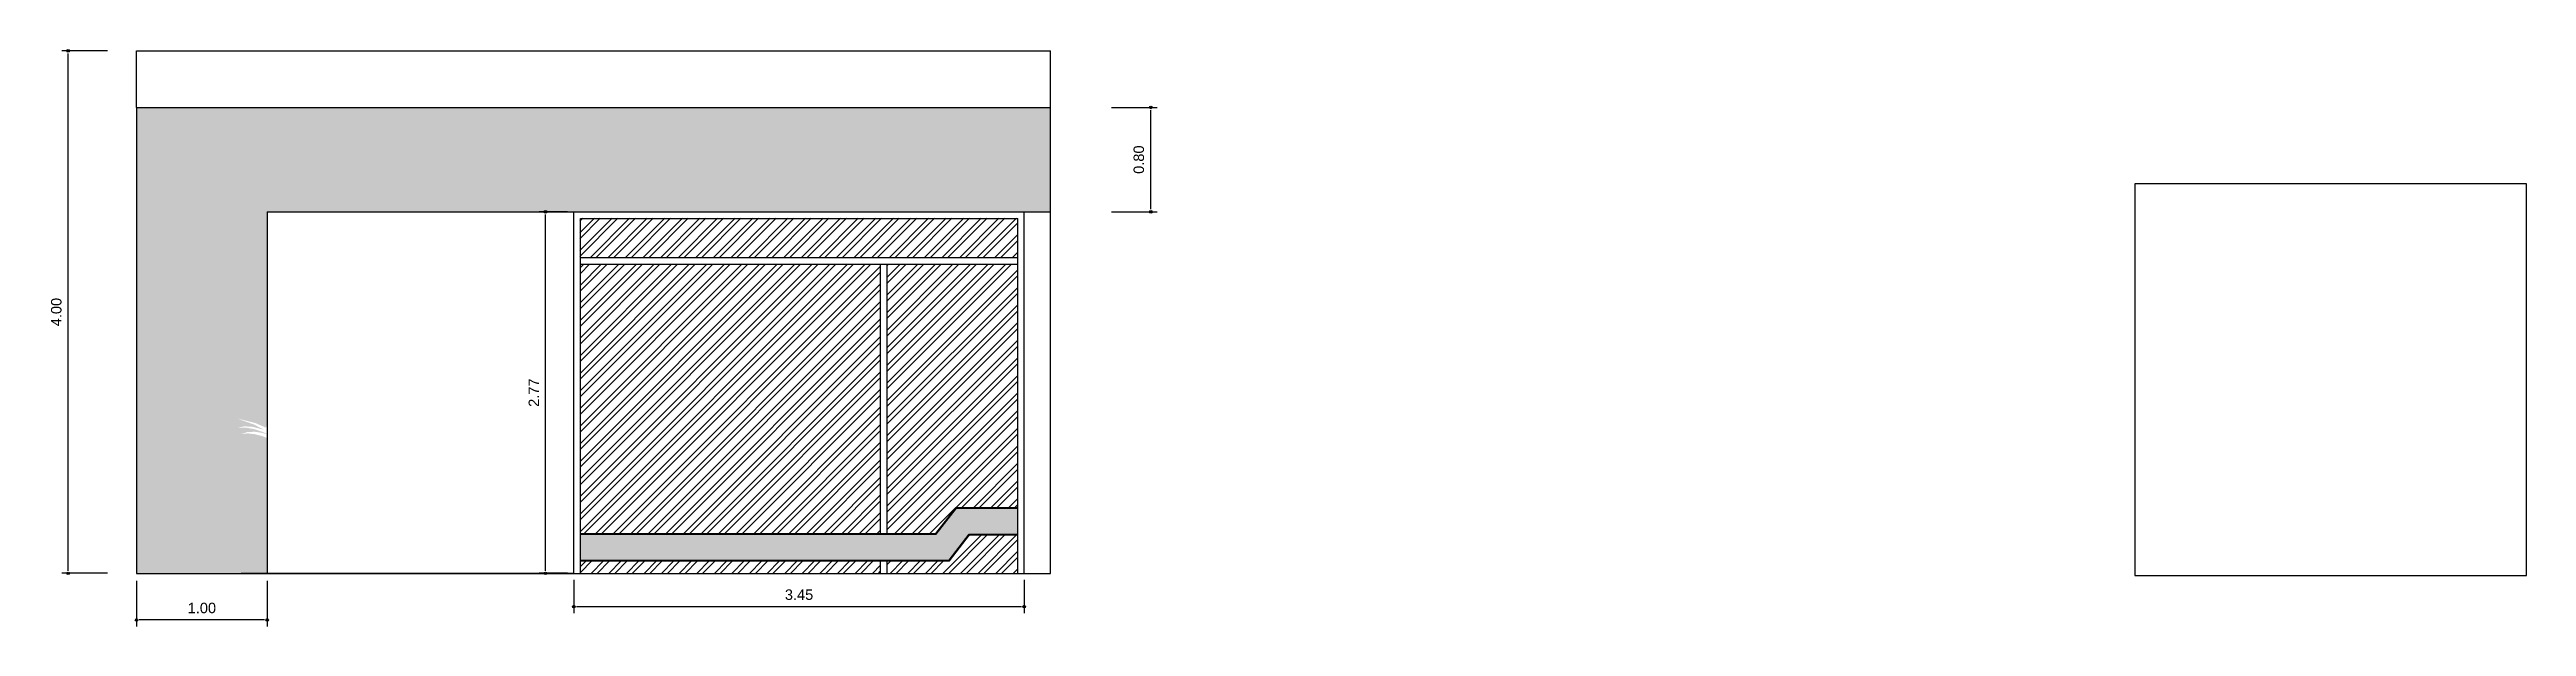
# Model space of a CAD drawing. Header units: millimetres. Extents: x 2125 to 3408, y 1171 to 1686.
# Drawn here: x 2757.69 to 2776.67, y 1621.7 to 1626.12 of the extents above; entities that cross this region are included whole.
import ezdxf

# ---------------------------------------------------------------- set-up
doc = ezdxf.new("R2010")
doc.units = ezdxf.units.MM
doc.styles.add('ROMANS', font='arial.ttf')
doc.dimstyles.new('ESCALA 50', dxfattribs={"dimtxt": 0.08, "dimasz": 0.02, "dimexe": 0.05, "dimexo": 0.05, "dimgap": 0.05, "dimtad": 1, "dimlfac": -10, "dimzin": 1, "dimdsep": 46, "dimtxsty": 'ROMANS', "dimblk1": 'PPC', "dimblk2": 'PPC', "dimsah": 1, "dimcen": 0.02, "dimclrd": 7, "dimclre": 7, "dimclrt": 3, "dimadec": 0, "dimazin": 0, "dimtfac": 1, "dimtix": 1, "dimtmove": 1, "dimatfit": 3, "dimldrblk": 'PPC', "dimfxl": 0, "dimtolj": 1, "dimtzin": 12, "dimarcsym": 0})
pattern_1 = [(45, (25.11009, 119.80194), (-0.067351921, 0.067351921), []), (45, (25.154995, 119.80194), (-0.067351921, 0.067351921), [])]

msp = doc.modelspace()

# ---------------------------------------------------------------- blocks, each defined once
blk = doc.blocks.new('PPC')
at = {"color": 2}
blk.add_circle((0, 0), 0.5, dxfattribs=at)
blk = doc.blocks.new('*D1146')
at = {"color": 7, "lineweight": -2, "transparency": 16777216}
for p, q in [((2758.36, 1622.052), (2758.36, 1621.702)), ((2759.36, 1622.052), (2759.36, 1621.702)), ((2759.34, 1621.752), (2758.38, 1621.752))]:
    blk.add_line(p, q, dxfattribs=at)
at = {"layer": 'DEFPOINTS', "color": 0, "transparency": 16777216}
for p in [(2758.36, 1622.109), (2759.36, 1622.109), (2758.36, 1621.752)]:
    blk.add_point(p, dxfattribs=at)
at = {"color": 7, "lineweight": -2, "transparency": 16777216, "xscale": 0.02, "yscale": 0.02, "zscale": 0.02, "rotation": 180}
blk.add_blockref('PPC', (2758.36, 1621.752), dxfattribs=at)
at = {"color": 7, "lineweight": -2, "transparency": 16777216, "xscale": 0.02, "yscale": 0.02, "zscale": 0.02}
blk.add_blockref('PPC', (2759.36, 1621.752), dxfattribs=at)
at = {"color": 3, "transparency": 16777216, "insert": (2758.86, 1621.843), "char_height": 0.08, "attachment_point": 5, "style": 'ROMANS'}
blk.add_mtext('\\A1;1.00', dxfattribs=at)
blk = doc.blocks.new('*D1145')
at = {"color": 7, "lineweight": -2, "transparency": 16777216}
for p, q in [((2765.829, 1625.676), (2766.179, 1625.676)), ((2766.129, 1624.896), (2766.129, 1625.656)), ((2765.829, 1624.876), (2766.179, 1624.876))]:
    blk.add_line(p, q, dxfattribs=at)
at = {"layer": 'DEFPOINTS', "color": 0, "transparency": 16777216}
for p in [(2765.36, 1625.676), (2766.129, 1625.676), (2765.36, 1624.876)]:
    blk.add_point(p, dxfattribs=at)
at = {"color": 7, "lineweight": -2, "transparency": 16777216, "xscale": 0.02, "yscale": 0.02, "zscale": 0.02}
for p, rotation in [((2766.129, 1625.676), 90), ((2766.129, 1624.876), 270)]:
    blk.add_blockref('PPC', p, dxfattribs=dict(at, rotation=rotation))
at = {"color": 3, "transparency": 16777216, "insert": (2766.038, 1625.276), "char_height": 0.08, "attachment_point": 5, "rotation": 90, "style": 'ROMANS'}
blk.add_mtext('\\A1;0.80', dxfattribs=at)
blk = doc.blocks.new('*D1147')
at = {"color": 7, "lineweight": -2, "transparency": 16777216}
for p, q in [((2761.71, 1622.059), (2761.71, 1621.804)), ((2765.16, 1622.059), (2765.16, 1621.804)), ((2761.73, 1621.854), (2765.14, 1621.854))]:
    blk.add_line(p, q, dxfattribs=at)
at = {"layer": 'DEFPOINTS', "color": 0, "transparency": 16777216}
for p in [(2761.71, 1622.109), (2765.16, 1622.109), (2765.16, 1621.854)]:
    blk.add_point(p, dxfattribs=at)
at = {"color": 7, "lineweight": -2, "transparency": 16777216, "xscale": 0.02, "yscale": 0.02, "zscale": 0.02, "rotation": 180}
blk.add_blockref('PPC', (2761.71, 1621.854), dxfattribs=at)
at = {"color": 7, "lineweight": -2, "transparency": 16777216, "xscale": 0.02, "yscale": 0.02, "zscale": 0.02}
blk.add_blockref('PPC', (2765.16, 1621.854), dxfattribs=at)
at = {"color": 3, "transparency": 16777216, "insert": (2763.435, 1621.945), "char_height": 0.08, "attachment_point": 5, "style": 'ROMANS'}
blk.add_mtext('\\A1;3.45', dxfattribs=at)
blk = doc.blocks.new('*D1148')
at = {"color": 7, "lineweight": -2, "transparency": 16777216}
for p, q in [((2761.66, 1624.876), (2761.443, 1624.876)), ((2761.493, 1622.129), (2761.493, 1624.856)), ((2761.66, 1622.109), (2761.443, 1622.109))]:
    blk.add_line(p, q, dxfattribs=at)
at = {"layer": 'DEFPOINTS', "color": 0, "transparency": 16777216}
for p in [(2761.493, 1624.876), (2761.71, 1624.876), (2761.71, 1622.109)]:
    blk.add_point(p, dxfattribs=at)
at = {"color": 7, "lineweight": -2, "transparency": 16777216, "xscale": 0.02, "yscale": 0.02, "zscale": 0.02}
for p, rotation in [((2761.493, 1624.876), 90), ((2761.493, 1622.109), 270)]:
    blk.add_blockref('PPC', p, dxfattribs=dict(at, rotation=rotation))
at = {"color": 3, "transparency": 16777216, "insert": (2761.403, 1623.492), "char_height": 0.08, "attachment_point": 5, "rotation": 90, "style": 'ROMANS'}
blk.add_mtext('\\A1;2.77', dxfattribs=at)
blk = doc.blocks.new('*D1149')
at = {"color": 7, "lineweight": -2, "transparency": 16777216}
for p, q in [((2758.136, 1626.109), (2757.786, 1626.109)), ((2757.836, 1622.129), (2757.836, 1626.089)), ((2758.136, 1622.109), (2757.786, 1622.109))]:
    blk.add_line(p, q, dxfattribs=at)
at = {"layer": 'DEFPOINTS', "color": 0, "transparency": 16777216}
for p in [(2757.836, 1626.109), (2758.36, 1626.109), (2758.36, 1622.109)]:
    blk.add_point(p, dxfattribs=at)
at = {"color": 7, "lineweight": -2, "transparency": 16777216, "xscale": 0.02, "yscale": 0.02, "zscale": 0.02}
for p, rotation in [((2757.836, 1626.109), 90), ((2757.836, 1622.109), 270)]:
    blk.add_blockref('PPC', p, dxfattribs=dict(at, rotation=rotation))
at = {"color": 3, "transparency": 16777216, "insert": (2757.745, 1624.109), "char_height": 0.08, "attachment_point": 5, "rotation": 90, "style": 'ROMANS'}
blk.add_mtext('\\A1;4.00', dxfattribs=at)

# ---------------------------------------------------------------- dimensions: what is measured, and where the dimension line sits
for base, p1, p2, picture, middle in [((2757.8363, 1626.1088), (2758.36, 1622.1088), (2758.36, 1626.1088), '*D1149', (2757.7455, 1624.1088)), ((2766.129, 1625.6759), (2765.36, 1624.8759), (2765.36, 1625.6759), '*D1145', (2766.0382, 1625.2759)), ((2761.493, 1624.8759), (2761.71, 1622.1088), (2761.71, 1624.8759), '*D1148', (2761.4028, 1623.4923))]:
    dim = msp.add_linear_dim(base=base, p1=p1, p2=p2, angle=90, dimstyle='ESCALA 50', override={"dimfxl": 0.3, "dimfxlon": 1})
    dim.commit()
    dim.dimension.update_dxf_attribs({"geometry": picture, "text_midpoint": middle})
for base, p1, p2, picture, middle in [((2758.36, 1621.7523), (2759.36, 1622.1088), (2758.36, 1622.1088), '*D1146', (2758.86, 1621.8432)), ((2765.16, 1621.8537), (2761.71, 1622.1088), (2765.16, 1622.1088), '*D1147', (2763.435, 1621.9446))]:
    dim = msp.add_linear_dim(base=base, p1=p1, p2=p2, dimstyle='ESCALA 50', override={"dimfxl": 0.3, "dimfxlon": 1})
    dim.commit()
    dim.dimension.update_dxf_attribs({"geometry": picture, "text_midpoint": middle})

# ---------------------------------------------------------------- hatches: boundary and pattern name
at = {"transparency": 33554610}
h = msp.add_hatch(dxfattribs=at)
h.set_pattern_fill('ANGLE', color=34, scale=0.01)
h.set_pattern_definition([(0, (0, 119.80194), (0, 0.06985), [0.0508, -0.01905]), (90, (0, 119.80194), (-0.06985, 4e-18), [0.0508, -0.01905])])
h.paths.add_polyline_path([(2759.36, 1624.8759), (2765.36, 1624.8759), (2765.36, 1625.6759), (2758.36, 1625.6759), (2758.36, 1622.1088), (2759.36, 1622.1088), (2759.36, 1623.1444), (2759.3238, 1623.1591), (2759.2662, 1623.1741), (2759.2112, 1623.1803), (2759.1611, 1623.1753), (2759.2087, 1623.1903), (2759.2649, 1623.1928), (2759.3238, 1623.1841), (2759.36, 1623.1719), (2759.36, 1623.1752), (2759.3225, 1623.1928), (2759.2612, 1623.2128), (2759.1987, 1623.2241), (2759.1324, 1623.2241), (2759.1874, 1623.2341), (2759.2487, 1623.2303), (2759.3352, 1623.2083), (2759.26, 1623.2478), (2759.1299, 1623.2941), (2759.2687, 1623.2603), (2759.3493, 1623.2243), (2759.3525, 1623.2291), (2759.36, 1623.2452)])
h = msp.add_hatch(dxfattribs=at)
h.set_pattern_fill('ANSI32', color=0, scale=0.01)
h.set_pattern_definition(pattern_1)
h.paths.add_polyline_path([(2765.1047, 1624.8274), (2761.7547, 1624.8274), (2761.7547, 1624.5274), (2765.1047, 1624.5274)])
h = msp.add_hatch(dxfattribs=at)
h.set_pattern_fill('ANSI32', color=0, scale=0.01)
h.set_pattern_definition(pattern_1)
h.paths.add_polyline_path([(2764.06, 1624.4759), (2761.76, 1624.4759), (2761.76, 1622.4138), (2764.06, 1622.4138)])
h.paths.add_polyline_path([(2765.11, 1624.4759), (2764.11, 1624.4759), (2764.11, 1622.4138), (2764.4834, 1622.4138), (2764.6375, 1622.6138), (2765.11, 1622.6138)])
h.paths.add_polyline_path([(2765.11, 1622.4038), (2764.7408, 1622.4038), (2764.5867, 1622.2038), (2764.11, 1622.2038), (2764.11, 1622.1088), (2765.11, 1622.1088)])
h.paths.add_polyline_path([(2764.06, 1622.2038), (2761.76, 1622.2038), (2761.76, 1622.1088), (2764.06, 1622.1088)])
h = msp.add_hatch(color=7, dxfattribs=at)
h.dxf.hatch_style = 1
h.paths.add_polyline_path([(2764.06, 1622.4088), (2761.76, 1622.4088), (2761.76, 1622.2088), (2764.06, 1622.2088)])
h.paths.add_polyline_path([(2764.7384, 1622.4088), (2765.11, 1622.4088), (2765.11, 1622.6088), (2764.64, 1622.6088), (2764.4859, 1622.4088), (2764.11, 1622.4088), (2764.11, 1622.2088), (2764.5843, 1622.2088)])
h.paths.add_polyline_path([(2764.11, 1622.4088), (2764.06, 1622.4088), (2764.06, 1622.2088), (2764.11, 1622.2088)])

# ---------------------------------------------------------------- linework, layer by layer
at = {"color": 254, "true_color": 0xffc9b8, "transparency": 33554610}
for p in [(2758.36, 1626.1088), (2765.36, 1622.1088)]:
    msp.add_line(p, (2765.36, 1626.1088), dxfattribs=at)
for p, q in [((2758.36, 1625.6759), (2758.36, 1626.1088)), ((2776.6683, 1625.0915), (2773.6683, 1625.0915)), ((2773.6683, 1625.0915), (2773.6683, 1622.0915)), ((2776.6683, 1622.0915), (2776.6683, 1625.0915)), ((2761.71, 1624.8759), (2765.16, 1624.8759)), ((2761.71, 1622.1088), (2761.71, 1624.8759)), ((2765.16, 1622.1088), (2765.16, 1624.8759)), ((2761.76, 1624.8259), (2765.11, 1624.8259)), ((2761.76, 1622.1088), (2761.76, 1624.8259)), ((2765.11, 1622.1088), (2765.11, 1624.8259)), ((2761.76, 1624.5259), (2765.11, 1624.5259)), ((2761.76, 1624.4759), (2765.11, 1624.4759)), ((2764.06, 1622.4088), (2764.06, 1624.4759)), ((2764.11, 1622.4088), (2764.11, 1624.4759)), ((2764.4834, 1622.4138), (2764.6375, 1622.6138)), ((2764.4859, 1622.4088), (2764.64, 1622.6088)), ((2764.6375, 1622.6138), (2765.11, 1622.6138)), ((2764.64, 1622.6088), (2765.11, 1622.6088)), ((2761.76, 1622.4138), (2764.4834, 1622.4138)), ((2761.76, 1622.4088), (2764.4859, 1622.4088)), ((2764.5843, 1622.2088), (2764.7384, 1622.4088)), ((2764.5867, 1622.2038), (2764.7408, 1622.4038)), ((2764.7384, 1622.4088), (2765.11, 1622.4088)), ((2764.7408, 1622.4038), (2765.11, 1622.4038)), ((2761.76, 1622.2088), (2764.5843, 1622.2088)), ((2761.76, 1622.2038), (2764.5867, 1622.2038)), ((2764.06, 1622.1088), (2764.06, 1622.2088)), ((2764.11, 1622.1088), (2764.11, 1622.2088)), ((2758.36, 1622.1088), (2765.36, 1622.1088)), ((2761.71, 1622.1088), (2759.16, 1622.1088)), ((2773.6683, 1622.0915), (2776.6683, 1622.0915))]:
    msp.add_line(p, q)
at = {"color": 34}
for p, q in [((2758.36, 1625.6759), (2765.36, 1625.6759)), ((2758.36, 1625.6759), (2758.36, 1622.1088)), ((2759.36, 1624.8759), (2765.36, 1624.8759)), ((2759.36, 1624.8759), (2759.36, 1622.1088))]:
    msp.add_line(p, q, dxfattribs=at)

msp.set_redraw_order([(e.dxf.handle, doc.entitydb.next_handle()) for e in msp.query("TEXT MTEXT ATTDEF DIMENSION ARC_DIMENSION")])  # texts and dimensions are drawn at this point

doc.saveas('drawing.dxf')
